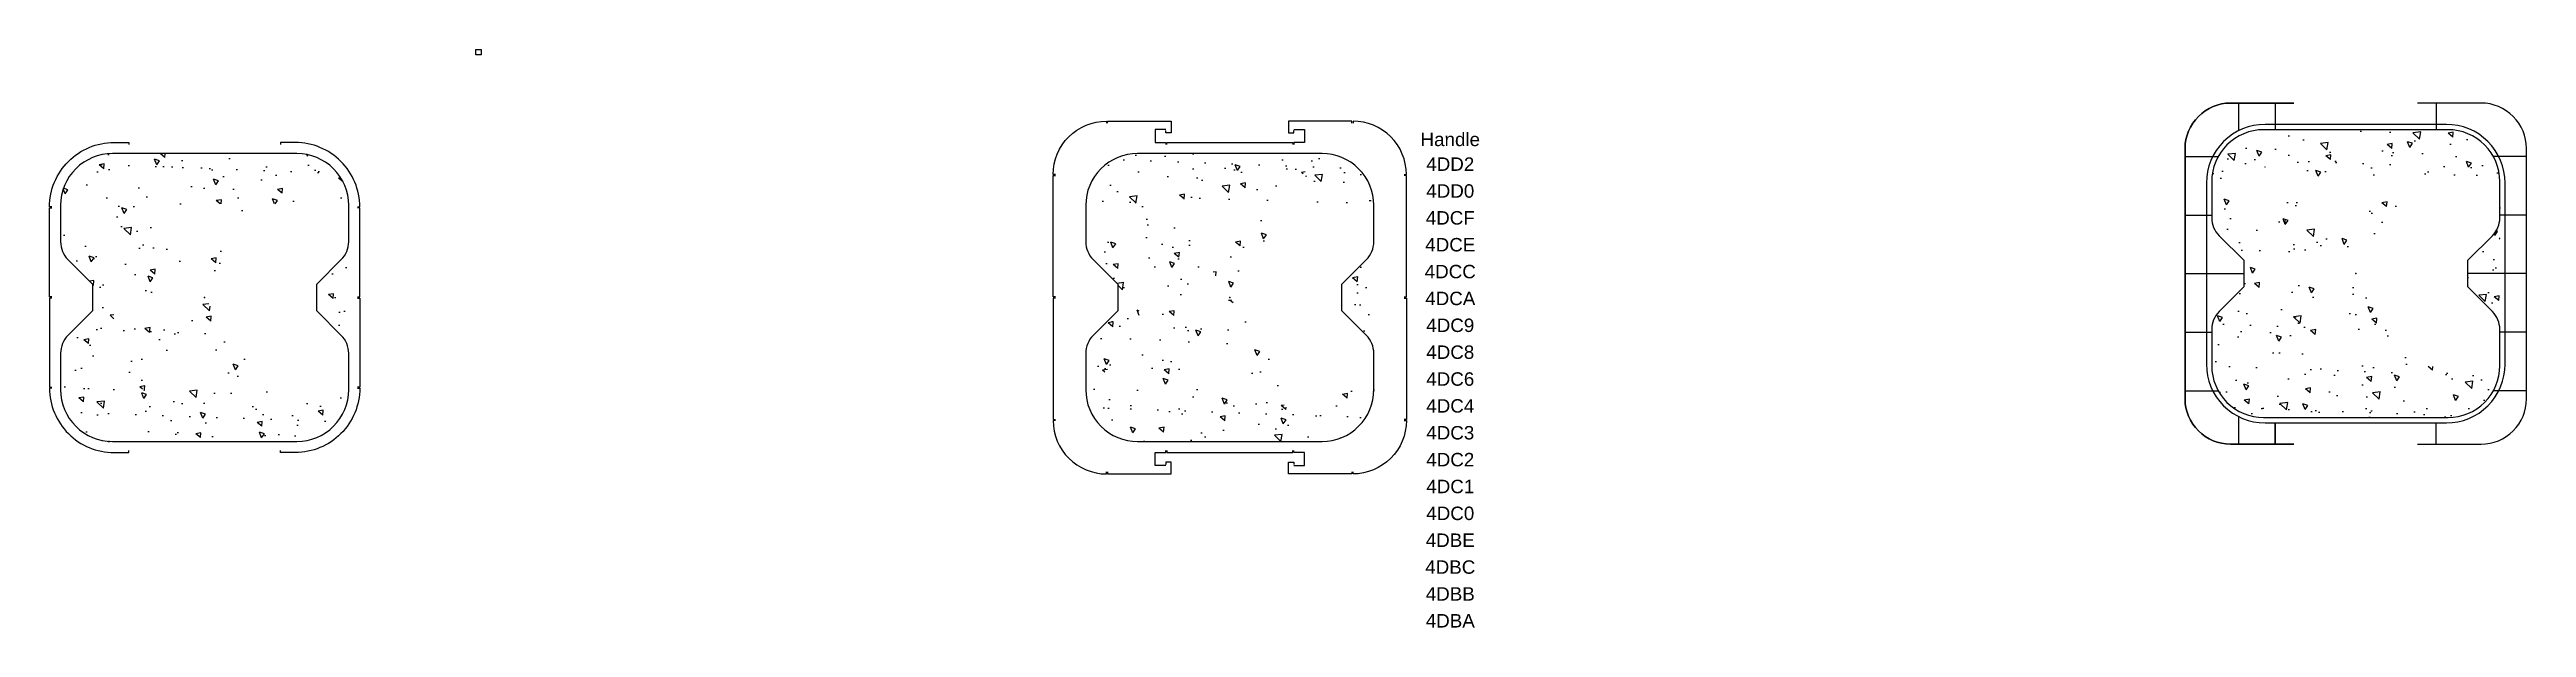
# Model space of a CAD drawing. Header units: millimetres. Extents: x -7838 to 162527, y -32093 to 60038.
# Drawn here: x 114870 to 138087, y 41262 to 46685 of the extents above; entities that cross this region are included whole.
import ezdxf

# ---------------------------------------------------------------- set-up
doc = ezdxf.new("R2010")
doc.units = ezdxf.units.MM
doc.layers.add('002 - STRUCTURAL STEEL', color=4, linetype='Continuous')
doc.layers.add('AR_TVM', color=7, linetype='Continuous')
doc.layers.add('A-COLS  CUT', color=5, linetype='Continuous', lineweight=25)
doc.styles.get("Standard").update_dxf_attribs({"font": 'arial.ttf'})

msp = doc.modelspace()

# ---------------------------------------------------------------- texts
at = {"char_height": 126, "width": 767.4024557}
for s, insert, attachment_point in [('Handle', (127999.96398, 45840.44792), 5), ('4DD2', (127999.96398, 45672.44792), 2), ('4DD0', (127999.96398, 45420.44792), 2), ('4DCF', (127999.96398, 45168.44792), 2), ('4DCE', (127999.96398, 44916.44792), 2), ('4DCC', (127999.96398, 44664.44792), 2), ('4DCA', (127999.96398, 44412.44792), 2), ('4DC9', (127999.96398, 44160.44792), 2), ('4DC8', (127999.96398, 43908.44792), 2), ('4DC6', (127999.96398, 43656.44792), 2), ('4DC4', (127999.96398, 43404.44792), 2), ('4DC3', (127999.96398, 43152.44792), 2), ('4DC2', (127999.96398, 42900.44792), 2), ('4DC1', (127999.96398, 42648.44792), 2), ('4DC0', (127999.96398, 42396.44792), 2), ('4DBE', (127999.96398, 42144.44792), 2), ('4DBC', (127999.96398, 41892.44792), 2), ('4DBB', (127999.96398, 41640.44792), 2), ('4DBA', (127999.96398, 41388.44792), 2)]:
    msp.add_mtext(s, dxfattribs=dict(at, insert=insert, attachment_point=attachment_point))

# ---------------------------------------------------------------- blocks, each defined once
blk = doc.blocks.new('A$C3f6ca57f')
at = {"layer": 'AR_TVM'}
h = blk.add_hatch(dxfattribs=at)
h.set_pattern_fill('AR-CONC', color=0, scale=3, angle=90, style=0)
h.set_pattern_definition([(140, (65844.4, 14380.63), (47.8173, 546.554), [57.15, -628.65]), (85, (65844.4, 14380.6), (-573.1705, -105.7303), [45.72, -502.9218]), (190.45144, (65848.4, 14426.17), (-525.3533, 440.8237), [48.57, -534.2707]), (136.1842, (65692, 14380.6), (126.127, 813.237), [85.725, -942.975]), (186.6356, (65702.5, 14448.4), (-742.278, 712.212), [72.855, -801.407]), (81.1842, (65692, 14380.6), (-742.278, 712.212), [68.58, -754.379]), (111, (65730.1, 14456.83), (306.7956, 454.8432), [57.15, -628.65]), (56, (65730.1, 14456.8), (-552.564, 185.406), [45.72, -502.92]), (161.45144, (65755.66, 14494.73), (-245.7683, 640.2493), [48.57, -534.27]), (127.5, (65844.4, 14380.63), (-253.6651, 9.2658), [0, -496.824, 0, -510.54, 0, -504.825]), (97.5, (65844.4, 14380.63), (-300.5417, 200.459), [0, -291.084, 0, -485.394, 0, -192.405]), (57.5, (65844.4, 14210.7), (17.18623, 406.7718), [0, -190.5, 0, -594.36, 0, -788.67]), (47.5, (65844.4, 14134.5), (-76.2795, 444.3875), [0, -247.65, 0, -394.716, 0, -560.07])])
edge = h.paths.add_edge_path()
edge.add_arc((-865, -865), 486, 178.2671, 271.7329)
edge.add_arc((-865, 865), 486, 88.2671, 181.7329)
edge.add_arc((865, -865), 486, 268.2671, 361.7329)
edge.add_arc((865, 865), 486, -1.7329, 91.7329)
edge.add_line((-879, -1350), (879, -1350))
edge.add_line((-879, 1350), (879, 1350))
edge.add_line((-1350, -879), (-1350, -475))
edge.add_arc((-1119, -528), 237, 139.8017, 167.0682, ccw=False)
edge.add_line((-1300, -375), (-1050, -125))
edge.add_line((-1050, -125), (-1050, 125))
edge.add_line((-1050, 125), (-1300, 375))
edge.add_arc((-1119, 528), 237, 192.9318, 220.1983, ccw=False)
edge.add_line((-1350, 475), (-1350, 879))
edge.add_line((1350, 879), (1350, 475))
edge.add_arc((1119, 528), 237, -40.1983, -12.9318, ccw=False)
edge.add_line((1300, 375), (1050, 125))
edge.add_line((1050, 125), (1050, -125))
edge.add_line((1050, -125), (1300, -375))
edge.add_arc((1119, -528), 237, 12.9318, 40.1983, ccw=False)
edge.add_line((1350, -475), (1350, -879))
at = {"color": 0}
blk.add_point((0, 0), dxfattribs=at)
at = {"layer": 'A-COLS  CUT', "color": 0}
blk.add_lwpolyline([(1050, 125), (1281, 356, 0.198912), (1350, 523), (1350, 865, 0.414214), (865, 1350), (-865, 1350, 0.414214), (-1350, 865), (-1350, 523, 0.198912), (-1281, 356), (-1050, 125), (-1050, -125), (-1281, -356, 0.198912), (-1350, -523), (-1350, -865, 0.414214), (-865, -1350), (865, -1350, 0.414214), (1350, -865), (1350, -523, 0.198912), (1281, -356), (1050, -125)], format="xyb", close=True, dxfattribs=at)
blk = doc.blocks.new('*U245')
blk.add_lwpolyline([(-25, -25), (25, -25), (25, 25), (-25, 25)], close=True)
blk = doc.blocks.new('A$C3ed3def5')
at = {"layer": '002 - STRUCTURAL STEEL'}
for p, q in [((-1100, 1600), (-1100, 1340)), ((-755, 1600), (-755, 1400)), ((755, 1600), (755, 1400)), ((-1600, 1100), (-1340, 1100)), ((1600, 1100), (1340, 1100)), ((-1600, 550), (-1400, 550)), ((1600, 550), (1400, 550)), ((-1600, 0), (-1400, 0)), ((1600, 0), (1400, 0)), ((-1600, -550), (-1400, -550)), ((1600, -550), (1400, -550)), ((-1600, -1100), (-1340, -1100)), ((1600, -1100), (1340, -1100)), ((-1100, -1340), (-1100, -1600)), ((-755, -1400), (-755, -1600)), ((755, -1600), (755, -1400))]:
    blk.add_line(p, q, dxfattribs=at)
blk = doc.blocks.new('A$C24cb8a65')
at = {"layer": 'AR_TVM'}
h = blk.add_hatch(dxfattribs=at)
h.set_pattern_fill('AR-CONC', color=0, scale=3, angle=90, style=0)
h.set_pattern_definition([(140, (65844.4, 14380.63), (47.8173, 546.554), [57.15, -628.65]), (85, (65844.4, 14380.6), (-573.1705, -105.7303), [45.72, -502.9218]), (190.45144, (65848.4, 14426.17), (-525.3533, 440.8237), [48.57, -534.2707]), (136.1842, (65692, 14380.6), (126.127, 813.237), [85.725, -942.975]), (186.6356, (65702.5, 14448.4), (-742.278, 712.212), [72.855, -801.407]), (81.1842, (65692, 14380.6), (-742.278, 712.212), [68.58, -754.379]), (111, (65730.1, 14456.83), (306.7956, 454.8432), [57.15, -628.65]), (56, (65730.1, 14456.8), (-552.564, 185.406), [45.72, -502.92]), (161.45144, (65755.66, 14494.73), (-245.7683, 640.2493), [48.57, -534.27]), (127.5, (65844.4, 14380.63), (-253.6651, 9.2658), [0, -496.824, 0, -510.54, 0, -504.825]), (97.5, (65844.4, 14380.63), (-300.5417, 200.459), [0, -291.084, 0, -485.394, 0, -192.405]), (57.5, (65844.4, 14210.7), (17.18623, 406.7718), [0, -190.5, 0, -594.36, 0, -788.67]), (47.5, (65844.4, 14134.5), (-76.2795, 444.3875), [0, -247.65, 0, -394.716, 0, -560.07])])
edge = h.paths.add_edge_path()
edge.add_arc((-865, -865), 486, 178.2671, 271.7329)
edge.add_arc((-865, 865), 486, 88.2671, 181.7329)
edge.add_arc((865, -865), 486, 268.2671, 361.7329)
edge.add_arc((865, 865), 486, -1.7329, 91.7329)
edge.add_line((-879, -1350), (879, -1350))
edge.add_line((-879, 1350), (879, 1350))
edge.add_line((-1350, -879), (-1350, -475))
edge.add_arc((-1119, -528), 237, 139.8017, 167.0682, ccw=False)
edge.add_line((-1300, -375), (-1050, -125))
edge.add_line((-1050, -125), (-1050, 125))
edge.add_line((-1050, 125), (-1300, 375))
edge.add_arc((-1119, 528), 237, 192.9318, 220.1983, ccw=False)
edge.add_line((-1350, 475), (-1350, 879))
edge.add_line((1350, 879), (1350, 475))
edge.add_arc((1119, 528), 237, -40.1983, -12.9318, ccw=False)
edge.add_line((1300, 375), (1050, 125))
edge.add_line((1050, 125), (1050, -125))
edge.add_line((1050, -125), (1300, -375))
edge.add_arc((1119, -528), 237, 12.9318, 40.1983, ccw=False)
edge.add_line((1350, -475), (1350, -879))
at = {"color": 0}
blk.add_point((0, 0), dxfattribs=at)
for p in [(0, 0, 402), (0, 0, 2492), (0, 0, 1970), (0, 0, 1447), (0, 0, 924)]:
    blk.add_blockref('A$C3ed3def5', p)

# ---------------------------------------------------------------- linework, layer by layer
for p, q in [((135387.40734, 46182.02618, 402), (135387.40734, 46182.02618, 2492)), ((135732.40734, 45981.96163, 402), (135732.40734, 45981.96163, 2492)), ((135882.40734, 46181.96163, 402), (135882.40734, 46181.96163, 2492)), ((136487.40734, 45981.96163, 402), (136487.40734, 45981.96163, 2492)), ((137092.40734, 46181.96163, 402), (137092.40734, 46181.96163, 2492)), ((137242.40734, 45981.96163, 402), (137242.40734, 45981.96163, 2492)), ((137587.40734, 46182.02618, 402), (137587.40734, 46182.02618, 2492)), ((134887.51606, 45681.96163, 402), (134887.51606, 45681.96163, 2492)), ((138087.29863, 45681.96163, 402), (138087.29863, 45681.96163, 2492)), ((134887.51606, 45131.96163, 402), (134887.51606, 45131.96163, 2492)), ((138087.29863, 45131.96163, 402), (138087.29863, 45131.96163, 2492)), ((134887.40734, 44581.96163, 402), (134887.40734, 44581.96163, 2492)), ((138087.40734, 44581.96163, 402), (138087.40734, 44581.96163, 2492)), ((134887.51606, 44031.96163, 402), (134887.51606, 44031.96163, 2492)), ((138087.29863, 44031.96163, 402), (138087.29863, 44031.96163, 2492)), ((134887.51606, 43481.96163, 402), (134887.51606, 43481.96163, 2492)), ((138087.29863, 43481.96163, 402), (138087.29863, 43481.96163, 2492)), ((135387.40734, 42981.93033, 402), (135387.40734, 42981.93033, 2492)), ((135732.40734, 43181.96163, 402), (135732.40734, 43181.96163, 2492)), ((135882.40734, 42981.96163, 402), (135882.40734, 42981.96163, 2492)), ((136487.40734, 43181.96163, 402), (136487.40734, 43181.96163, 2492)), ((137092.40734, 42981.96163, 402), (137092.40734, 42981.96163, 2492)), ((137242.40734, 43181.96163, 402), (137242.40734, 43181.96163, 2492)), ((137587.40734, 42981.93033, 402), (137587.40734, 42981.93033, 2492))]:
    msp.add_line(p, q)
for points in [[(124298.14789, 45513.04116), (124278.14789, 45513.04116, -0.4142135624), (124778.14789, 46013.04116), (124778.14789, 45993.04116)], [(127568.14789, 45513.04116), (127588.14789, 45513.04116, 0.4142135624), (127088.14789, 46013.04116), (127088.14789, 45993.04116)], [(114890.24574, 45208.04116), (114870.24574, 45208.04116, -0.4142135624), (115474.24574, 45812.04116), (115614.24574, 45812.04116), (115614.24574, 45792.04116)], [(117758.24574, 45208.04116), (117778.24574, 45208.04116, 0.4142135624), (117174.24574, 45812.04116), (117034.24574, 45812.04116), (117034.24574, 45792.04116)], [(114890.24574, 43508.04116), (114870.24574, 43508.04116, 0.4142135624), (115474.24574, 42904.04116), (115614.24574, 42904.04116), (115614.24574, 42924.04116)], [(117758.24574, 43508.04116), (117778.24574, 43508.04116, -0.4142135624), (117174.24574, 42904.04116), (117034.24574, 42904.04116), (117034.24574, 42924.04116)], [(124298.14789, 43203.04116), (124278.14789, 43203.04116, 0.4142135624), (124778.14789, 42703.04116), (124778.14789, 42723.04116)], [(127568.14789, 43203.04116), (127588.14789, 43203.04116, -0.4142135624), (127088.14789, 42703.04116), (127088.14789, 42723.04116)]]:
    msp.add_lwpolyline(points, format="xyb")
for points in [[(124788.14789, 45993.04116), (124788.14789, 46013.04116), (125383.14789, 46013.04116), (125383.14789, 45904.04116), (125333.14789, 45904.04116), (125333.14789, 45924.04116)], [(127078.14789, 45993.04116), (127078.14789, 46013.04116), (126483.14789, 46013.04116), (126483.14789, 45904.04116), (126533.14789, 45904.04116), (126533.14789, 45924.04116)], [(125333.14789, 45933.04116), (125233.14789, 45933.04116), (125233.14789, 45812.04116), (125333.14789, 45812.04116), (125333.14789, 45792.04116)], [(125343.14789, 45792.04116), (125343.14789, 45812.04116), (126523.14789, 45812.04116), (126523.14789, 45792.04116)], [(126533.14789, 45933.04116), (126633.14789, 45933.04116), (126633.14789, 45812.04116), (126533.14789, 45812.04116), (126533.14789, 45792.04116)], [(124298.14789, 44363.04116), (124278.14789, 44363.04116), (124278.14789, 45503.04116), (124298.14789, 45503.04116)], [(127568.14789, 44363.04116), (127588.14789, 44363.04116), (127588.14789, 45503.04116), (127568.14789, 45503.04116)], [(114890.24574, 44363.04116), (114870.24574, 44363.04116), (114870.24574, 45198.04116), (114890.24574, 45198.04116)], [(117758.24574, 44363.04116), (117778.24574, 44363.04116), (117778.24574, 45198.04116), (117758.24574, 45198.04116)], [(114890.24574, 44353.04116), (114870.24574, 44353.04116), (114870.24574, 43518.04116), (114890.24574, 43518.04116)], [(117758.24574, 44353.04116), (117778.24574, 44353.04116), (117778.24574, 43518.04116), (117758.24574, 43518.04116)], [(124298.14789, 44353.04116), (124278.14789, 44353.04116), (124278.14789, 43213.04116), (124298.14789, 43213.04116)], [(127568.14789, 44353.04116), (127588.14789, 44353.04116), (127588.14789, 43213.04116), (127568.14789, 43213.04116)], [(124788.14789, 42723.04116), (124788.14789, 42703.04116), (125383.14789, 42703.04116), (125383.14789, 42812.04116), (125333.14789, 42812.04116), (125333.14789, 42792.04116)], [(125333.14789, 42783.04116), (125233.14789, 42783.04116), (125233.14789, 42904.04116), (125333.14789, 42904.04116), (125333.14789, 42924.04116)], [(125343.14789, 42924.04116), (125343.14789, 42904.04116), (126523.14789, 42904.04116), (126523.14789, 42924.04116)], [(127078.14789, 42723.04116), (127078.14789, 42703.04116), (126483.14789, 42703.04116), (126483.14789, 42812.04116), (126533.14789, 42812.04116), (126533.14789, 42792.04116)], [(126533.14789, 42783.04116), (126633.14789, 42783.04116), (126633.14789, 42904.04116), (126533.14789, 42904.04116), (126533.14789, 42924.04116)]]:
    msp.add_lwpolyline(points)
at = {"layer": '002 - STRUCTURAL STEEL'}
for p, q in [((135732.40734, 46182.03182, 402), (135732.40734, 45931.96163, 402)), ((135732.40734, 46182.03182, 2492.5), (135732.40734, 45931.96163, 2492.5)), ((135732.40734, 46182.03182, 1969.5), (135732.40734, 45931.96163, 1969.5)), ((135732.40734, 46182.03182, 1447), (135732.40734, 45931.96163, 1447)), ((135732.40734, 46182.03182, 924.5), (135732.40734, 45931.96163, 924.5)), ((137242.40734, 46182.03182, 402), (137242.40734, 45931.96163, 402)), ((137242.40734, 46182.03182, 2492.5), (137242.40734, 45931.96163, 2492.5)), ((137242.40734, 46182.03182, 1969.5), (137242.40734, 45931.96163, 1969.5)), ((137242.40734, 46182.03182, 1447), (137242.40734, 45931.96163, 1447)), ((137242.40734, 46182.03182, 924.5), (137242.40734, 45931.96163, 924.5)), ((134887.51606, 45681.96163, 402), (135197.5094, 45681.96163, 402)), ((134887.51606, 45681.96163, 2492.5), (135197.5094, 45681.96163, 2492.5)), ((134887.51606, 45681.96163, 1969.5), (135197.5094, 45681.96163, 1969.5)), ((134887.51606, 45681.96163, 1447), (135197.5094, 45681.96163, 1447)), ((134887.51606, 45681.96163, 924.5), (135197.5094, 45681.96163, 924.5)), ((138087.29863, 45681.96163, 402), (137777.30529, 45681.96163, 402)), ((138087.29863, 45681.96163, 2492.5), (137777.30529, 45681.96163, 2492.5)), ((138087.29863, 45681.96163, 1969.5), (137777.30529, 45681.96163, 1969.5)), ((138087.29863, 45681.96163, 1447), (137777.30529, 45681.96163, 1447)), ((138087.29863, 45681.96163, 924.5), (137777.30529, 45681.96163, 924.5)), ((134887.51606, 45131.96163, 402), (135137.40734, 45131.96163, 402)), ((134887.51606, 45131.96163, 2492.5), (135137.40734, 45131.96163, 2492.5)), ((134887.51606, 45131.96163, 1969.5), (135137.40734, 45131.96163, 1969.5)), ((134887.51606, 45131.96163, 1447), (135137.40734, 45131.96163, 1447)), ((134887.51606, 45131.96163, 924.5), (135137.40734, 45131.96163, 924.5)), ((138087.29863, 45131.96163, 402), (137837.40734, 45131.96163, 402)), ((138087.29863, 45131.96163, 2492.5), (137837.40734, 45131.96163, 2492.5)), ((138087.29863, 45131.96163, 1969.5), (137837.40734, 45131.96163, 1969.5)), ((138087.29863, 45131.96163, 1447), (137837.40734, 45131.96163, 1447)), ((138087.29863, 45131.96163, 924.5), (137837.40734, 45131.96163, 924.5)), ((134887.51606, 44581.96163, 402), (135437.40734, 44581.96163, 402)), ((134887.51606, 44581.96163, 2492.5), (135437.40734, 44581.96163, 2492.5)), ((134887.51606, 44581.96163, 1969.5), (135437.40734, 44581.96163, 1969.5)), ((134887.51606, 44581.96163, 1447), (135437.40734, 44581.96163, 1447)), ((134887.51606, 44581.96163, 924.5), (135437.40734, 44581.96163, 924.5)), ((138087.29863, 44581.96163, 402), (137537.40734, 44581.96163, 402)), ((138087.29863, 44581.96163, 2492.5), (137537.40734, 44581.96163, 2492.5)), ((138087.29863, 44581.96163, 1969.5), (137537.40734, 44581.96163, 1969.5)), ((138087.29863, 44581.96163, 1447), (137537.40734, 44581.96163, 1447)), ((138087.29863, 44581.96163, 924.5), (137537.40734, 44581.96163, 924.5)), ((134887.51606, 44031.96163, 402), (135137.40734, 44031.96163, 402)), ((134887.51606, 44031.96163, 2492.5), (135137.40734, 44031.96163, 2492.5)), ((134887.51606, 44031.96163, 1969.5), (135137.40734, 44031.96163, 1969.5)), ((134887.51606, 44031.96163, 1447), (135137.40734, 44031.96163, 1447)), ((134887.51606, 44031.96163, 924.5), (135137.40734, 44031.96163, 924.5)), ((138087.29863, 44031.96163, 402), (137837.40734, 44031.96163, 402)), ((138087.29863, 44031.96163, 2492.5), (137837.40734, 44031.96163, 2492.5)), ((138087.29863, 44031.96163, 1969.5), (137837.40734, 44031.96163, 1969.5)), ((138087.29863, 44031.96163, 1447), (137837.40734, 44031.96163, 1447)), ((138087.29863, 44031.96163, 924.5), (137837.40734, 44031.96163, 924.5)), ((134887.51606, 43481.96163, 402), (135197.5094, 43481.96163, 402)), ((134887.51606, 43481.96163, 2492.5), (135197.5094, 43481.96163, 2492.5)), ((134887.51606, 43481.96163, 1969.5), (135197.5094, 43481.96163, 1969.5)), ((134887.51606, 43481.96163, 1447), (135197.5094, 43481.96163, 1447)), ((134887.51606, 43481.96163, 924.5), (135197.5094, 43481.96163, 924.5)), ((138087.29863, 43481.96163, 402), (137777.30529, 43481.96163, 402)), ((138087.29863, 43481.96163, 2492.5), (137777.30529, 43481.96163, 2492.5)), ((138087.29863, 43481.96163, 1969.5), (137777.30529, 43481.96163, 1969.5)), ((138087.29863, 43481.96163, 1447), (137777.30529, 43481.96163, 1447)), ((138087.29863, 43481.96163, 924.5), (137777.30529, 43481.96163, 924.5)), ((135732.40734, 42981.89144, 402), (135732.40734, 43181.96163, 402)), ((135732.40734, 42981.89144, 2492.5), (135732.40734, 43181.96163, 2492.5)), ((135732.40734, 42981.89144, 1969.5), (135732.40734, 43181.96163, 1969.5)), ((135732.40734, 42981.89144, 1447), (135732.40734, 43181.96163, 1447)), ((135732.40734, 42981.89144, 924.5), (135732.40734, 43181.96163, 924.5)), ((137242.40734, 42981.89144, 402), (137242.40734, 43181.96163, 402)), ((137242.40734, 42981.89144, 2492.5), (137242.40734, 43181.96163, 2492.5)), ((137242.40734, 42981.89144, 1969.5), (137242.40734, 43181.96163, 1969.5)), ((137242.40734, 42981.89144, 1447), (137242.40734, 43181.96163, 1447)), ((137242.40734, 42981.89144, 924.5), (137242.40734, 43181.96163, 924.5))]:
    msp.add_line(p, q, dxfattribs=at)
for points, elevation in [([(135907.40734, 46181.96163), (135312.40734, 46181.96163, 0.4142135624), (134887.40734, 45756.96163), (134887.40734, 43406.96163, 0.4142135624), (135312.40734, 42981.96163), (135907.40734, 42981.96163)], 402), ([(135907.40734, 46181.96163), (135312.40734, 46181.96163, 0.4142135624), (134887.40734, 45756.96163), (134887.40734, 43406.96163, 0.4142135624), (135312.40734, 42981.96163), (135907.40734, 42981.96163)], 924.5), ([(135907.40734, 46181.96163), (135312.40734, 46181.96163, 0.4142135624), (134887.40734, 45756.96163), (134887.40734, 43406.96163, 0.4142135624), (135312.40734, 42981.96163), (135907.40734, 42981.96163)], 1447), ([(135907.40734, 46181.96163), (135312.40734, 46181.96163, 0.4142135624), (134887.40734, 45756.96163), (134887.40734, 43406.96163, 0.4142135624), (135312.40734, 42981.96163), (135907.40734, 42981.96163)], 1969.5), ([(135907.40734, 42981.96163), (135312.40734, 42981.96163, -0.4142135624), (134887.40734, 43406.96163), (134887.40734, 45756.96163, -0.4142135624), (135312.40734, 46181.96163), (135907.40734, 46181.96163)], 2492.5), ([(137067.40734, 42981.96163), (137662.40734, 42981.96163, 0.4142135624), (138087.40734, 43406.96163), (138087.40734, 45756.96163, 0.4142135624), (137662.40734, 46181.96163), (137067.40734, 46181.96163)], 402), ([(137067.40734, 42981.96163), (137662.40734, 42981.96163, 0.4142135624), (138087.40734, 43406.96163), (138087.40734, 45756.96163, 0.4142135624), (137662.40734, 46181.96163), (137067.40734, 46181.96163)], 924.5), ([(137067.40734, 42981.96163), (137662.40734, 42981.96163, 0.4142135624), (138087.40734, 43406.96163), (138087.40734, 45756.96163, 0.4142135624), (137662.40734, 46181.96163), (137067.40734, 46181.96163)], 1447), ([(137067.40734, 42981.96163), (137662.40734, 42981.96163, 0.4142135624), (138087.40734, 43406.96163), (138087.40734, 45756.96163, 0.4142135624), (137662.40734, 46181.96163), (137067.40734, 46181.96163)], 1969.5), ([(137067.40734, 42981.96163), (137662.40734, 42981.96163, 0.4142135624), (138087.40734, 43406.96163), (138087.40734, 45756.96163, 0.4142135624), (137662.40734, 46181.96163), (137067.40734, 46181.96163)], 2492.5)]:
    msp.add_lwpolyline(points, format="xyb", dxfattribs=dict(at, elevation=elevation))
for elevation in [237, 402]:
    msp.add_lwpolyline([(135087.40734, 45431.96163), (135087.40734, 43731.96163, 0.4142135624), (135637.40734, 43181.96163), (137337.40734, 43181.96163, 0.4142135624), (137887.40734, 43731.96163), (137887.40734, 45431.96163, 0.4142135624), (137337.40734, 45981.96163), (135637.40734, 45981.96163, 0.4142135624)], format="xyb", close=True, dxfattribs=dict(at, elevation=elevation))
for points, elevation in [([(137337.40734, 45981.96163), (135637.40734, 45981.96163)], 924.5), ([(137337.40734, 45981.96163), (135637.40734, 45981.96163)], 1447), ([(137337.40734, 45981.96163), (135637.40734, 45981.96163)], 1969.5), ([(137337.40734, 45981.96163), (135637.40734, 45981.96163)], 2492), ([(135637.40734, 43181.96163), (137337.40734, 43181.96163)], 924.5), ([(135637.40734, 43181.96163), (137337.40734, 43181.96163)], 1447), ([(135637.40734, 43181.96163), (137337.40734, 43181.96163)], 1969.5), ([(135637.40734, 43181.96163), (137337.40734, 43181.96163)], 2492)]:
    msp.add_lwpolyline(points, dxfattribs=dict(at, elevation=elevation))

# ---------------------------------------------------------------- block references
msp.add_blockref('A$C24cb8a65', (136487.40734, 44581.96163))
at = {"color": 8}
for p in [(136487.40734, 44581.96163), (116324.24574, 44358.04116), (125933.14789, 44358.04116)]:
    msp.add_blockref('A$C3f6ca57f', p, dxfattribs=at)
at = {"layer": '002 - STRUCTURAL STEEL', "xscale": -1}
msp.add_blockref('*U245', (118891.83377, 46659.75879), dxfattribs=at)

msp.set_redraw_order([(e.dxf.handle, doc.entitydb.next_handle()) for e in msp.query("TEXT MTEXT ATTDEF DIMENSION ARC_DIMENSION")])  # texts and dimensions are drawn at this point

doc.saveas('drawing.dxf')
